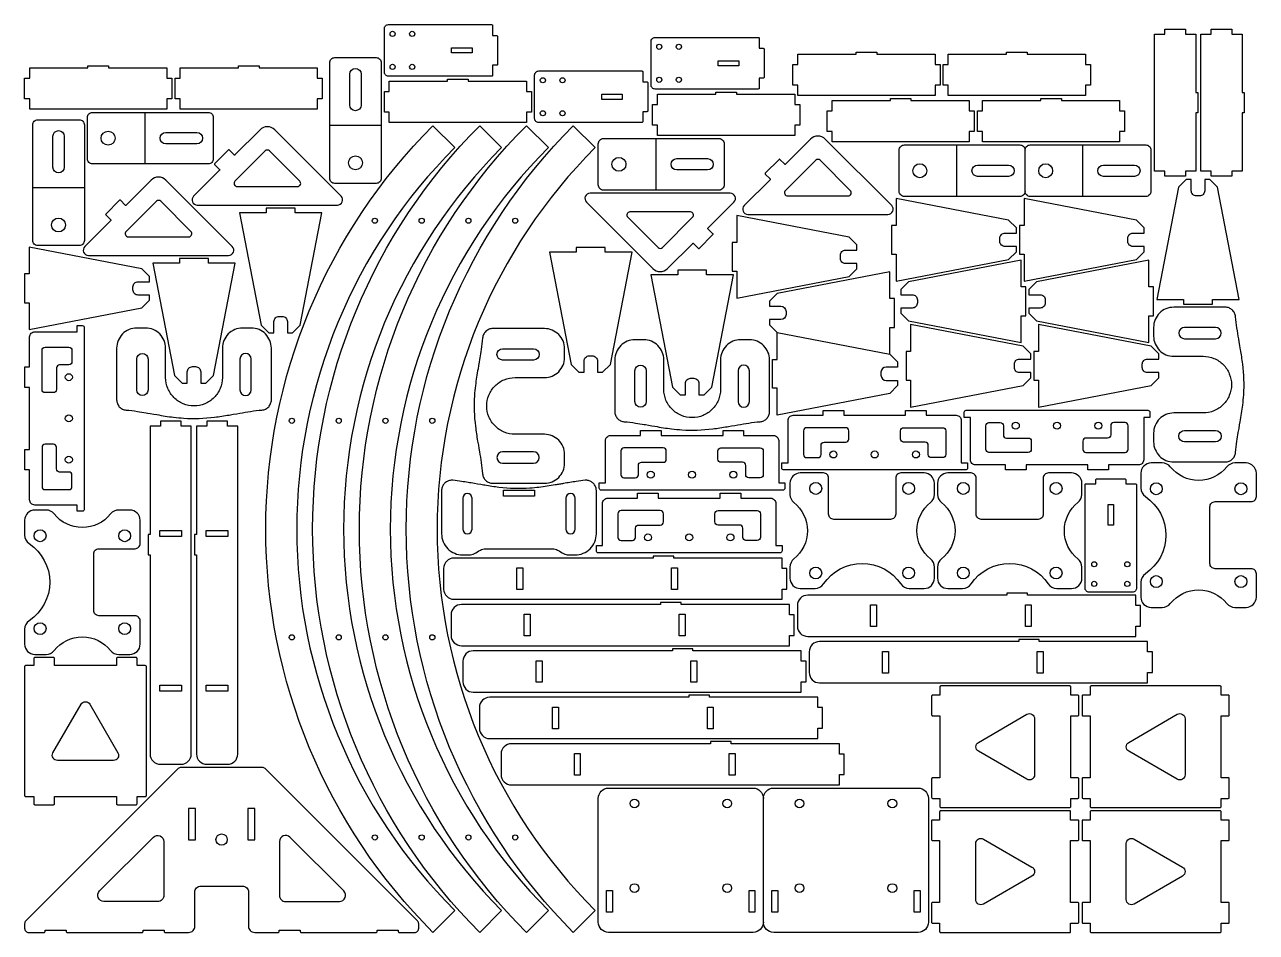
# Model space of a CAD drawing. Extents: x 1062 to 2256, y 2005 to 2885.
import ezdxf

# ---------------------------------------------------------------- set-up
doc = ezdxf.new("R2010")
doc.units = 0

# ---------------------------------------------------------------- blocks, each defined once
blk = doc.blocks.new('Part755469774', base_point=(-59, -71.4))
at = {"layer": '1'}
for points in [[(59, 62.5, 0.414214), (58, 63.5), (50, 63.5), (50, 70.4, 0.414214), (49, 71.4), (31, 71.4, 0.414214), (30, 70.4), (30, 63.5), (-30, 63.5), (-30, 70.4, 0.414214), (-31, 71.4), (-49, 71.4, 0.414214), (-50, 70.4), (-50, 63.5), (-58, 63.5, 0.414214), (-59, 62.5), (-59, -62.5, 0.414214), (-58, -63.5), (-50, -63.5), (-50, -70.4, 0.414214), (-49, -71.4), (-31, -71.4, 0.414214), (-30, -70.4), (-30, -63.5), (30, -63.5), (30, -70.4, 0.414214), (31, -71.4), (49, -71.4, 0.414214), (50, -70.4), (50, -63.5), (58, -63.5, 0.414214), (59, -62.5)], [(31.5, -21, -0.57735), (27.1, -28.5), (-27.1, -28.5, -0.57735), (-31.5, -21), (-4.3, 26, -0.57735), (4.3, 26)]]:
    blk.add_lwpolyline(points, format="xyb", close=True, dxfattribs=at)
blk = doc.blocks.new('Part1103288632', base_point=(0, 0))
at = {"layer": '1'}
blk.add_lwpolyline([(140, 102, 0.414214), (130, 112), (107.5, 112, 0.414214), (102.5, 107), (102.5, 72, -0.414214), (97.5, 67), (42.5, 67, -0.414214), (37.5, 72), (37.5, 107, 0.414214), (32.5, 112), (10, 112, 0.414214), (0, 102), (0, 91.2, 0.228462), (3.8, 83.4, -0.482087), (3.8, 28.6, 0.228462), (0, 20.8), (0, 10, 0.414214), (10, 0), (24.3, 0, 0.250143), (32.6, 4.4, -0.533679), (107.4, 4.4, 0.250143), (115.7, 0), (130, 0, 0.414214), (140, 10), (140, 20.8, 0.228462), (136.2, 28.6, -0.482087), (136.2, 83.4, 0.228462), (140, 91.2)], format="xyb", close=True, dxfattribs=at)
for centre in [(25, 97), (115, 97), (25, 15), (115, 15)]:
    blk.add_circle(centre, 5.75, dxfattribs=at)
blk = doc.blocks.new('Part1197463259', base_point=(-31.26, -90))
at = {"layer": '1'}
for points in [[(26.5, 88), (26.5, -88, -0.4142136), (24.5, -90), (19.5, -90), (19.5, -84), (-21.5, -84, -0.4142136), (-26.5, -79), (-26.5, -50), (-31.26, -50), (-31.26, -30), (-26.5, -30), (-26.5, 30), (-31.26, 30), (-31.26, 50), (-26.5, 50), (-26.5, 79, -0.4142136), (-21.5, 84), (19.5, 84), (19.5, 90), (24.5, 90, -0.4142136)], [(14.5, 66), (14.5, 55, -0.4142136), (11.5, 52), (2.5, 52, 0.4142136), (-0.5, 49), (-0.5, 28, -0.4142136), (-3.5, 25), (-11.5, 25, -0.4142136), (-14.5, 28), (-14.5, 66, -0.4142136), (-11.5, 69), (11.5, 69, -0.4142136)], [(14.5, -55, 0.4142136), (11.5, -52), (2.5, -52, -0.4142136), (-0.5, -49), (-0.5, -28, 0.4142136), (-3.5, -25), (-11.5, -25, 0.4142136), (-14.5, -28), (-14.5, -66, 0.4142136), (-11.5, -69), (11.5, -69, 0.4142136), (14.5, -66)]]:
    blk.add_lwpolyline(points, format="xyb", close=True, dxfattribs=at)
for centre in [(11.5, 40), (11.5, 0), (11.5, -40)]:
    blk.add_circle(centre, 3.4, dxfattribs=at)
blk = doc.blocks.new('Part1885758071', base_point=(-25, -60))
at = {"layer": '1'}
for points in [[(25, 57), (25, -55, -0.414214), (20, -60), (-20, -60, -0.414214), (-25, -55), (-25, 57, -0.414214), (-20, 62), (20, 62, -0.414214)], [(5.5, 46), (5.5, 16, -1), (-5.5, 16), (-5.5, 46, -1)]]:
    blk.add_lwpolyline(points, format="xyb", close=True, dxfattribs=at)
blk.add_circle((0, -40), 6.75, dxfattribs=at)
at = {"layer": '2'}
blk.add_line((25, -4), (-25, -4), dxfattribs=at)
blk = doc.blocks.new('Part552678343', base_point=(-25, -60))
at = {"layer": '1'}
for points in [[(25, 57), (25, -55, -0.414214), (20, -60), (-20, -60, -0.414214), (-25, -55), (-25, 57, -0.414214), (-20, 62), (20, 62, -0.414214)], [(5.5, 46), (5.5, 16, -1), (-5.5, 16), (-5.5, 46, -1)]]:
    blk.add_lwpolyline(points, format="xyb", close=True, dxfattribs=at)
blk.add_circle((0, -40), 6.75, dxfattribs=at)
at = {"layer": '2'}
blk.add_line((25, -4), (-25, -4), dxfattribs=at)
blk = doc.blocks.new('Part1302567447', base_point=(-72.9, -49.2))
at = {"layer": '1'}
for points in [[(71.5, 18.1, 0.668179), (67.9, 26.7), (-67.9, 26.7, 0.668179), (-71.5, 18.1), (-7.1, -46.3, 0.414214), (7.1, -46.3), (31.5, -21.9, -0.414214), (32.2, -21.9), (37, -26.7, 0.414214), (37.7, -26.7), (51.1, -13.2, 0.414214), (51.1, -12.5), (46.3, -7.7, -0.414214), (46.3, -7)], [(31.4, 3.5, 0.668179), (29.3, 8.7), (-29.3, 8.7, 0.668179), (-31.4, 3.5), (-2.1, -25.8, 0.414214), (2.1, -25.8)]]:
    blk.add_lwpolyline(points, format="xyb", close=True, dxfattribs=at)
blk = doc.blocks.new('Part140016489', base_point=(-75, -80))
at = {"layer": '1'}
for points in [[(-44.5, -20, 1), (-55.5, -20), (-55.5, -50, 1), (-44.5, -50)], [(55.5, -20), (55.5, -50, -1), (44.5, -50), (44.5, -20, -1)]]:
    blk.add_lwpolyline(points, format="xyb", close=True, dxfattribs=at)
blk.add_open_spline([(75, -10.5), (75, -27.2), (75, -43.8), (75, -60.5), (75, -60.5), (75, -63.1), (74.5, -65.6), (73.5, -68), (73.5, -68), (72.5, -70.3), (71.1, -72.5), (69.3, -74.3), (69.3, -74.3), (67.5, -76.1), (65.3, -77.5), (63, -78.5), (63, -78.5), (60.6, -79.5), (58.1, -80), (55.5, -80), (55.5, -80), (52.7, -80), (49.8, -80), (47, -80), (47, -80), (44.4, -80), (41.9, -79.5), (39.5, -78.5), (39.5, -78.5), (37.2, -77.5), (35, -76.1), (33.2, -74.3), (33.2, -74.3), (31.4, -72.5), (30, -70.3), (29, -68), (29, -68), (28, -65.6), (27.5, -63.1), (27.5, -60.5), (27.5, -60.5), (27.5, -51), (27.5, -41.5), (27.5, -32), (27.5, -32), (27.5, -28.4), (26.8, -24.8), (25.4, -21.5), (25.4, -21.5), (24, -18.1), (22, -15.1), (19.4, -12.6), (19.4, -12.6), (16.9, -10), (13.9, -8), (10.5, -6.6), (10.5, -6.6), (7.2, -5.2), (3.6, -4.5), (0, -4.5), (0, -4.5), (-3.6, -4.5), (-7.2, -5.2), (-10.5, -6.6), (-10.5, -6.6), (-13.9, -8), (-16.9, -10), (-19.4, -12.6), (-19.4, -12.6), (-22, -15.1), (-24, -18.1), (-25.4, -21.5), (-25.4, -21.5), (-26.8, -24.8), (-27.5, -28.4), (-27.5, -32), (-27.5, -32), (-27.5, -41.5), (-27.5, -51), (-27.5, -60.5), (-27.5, -60.5), (-27.5, -63.1), (-28, -65.6), (-29, -68), (-29, -68), (-30, -70.3), (-31.4, -72.5), (-33.2, -74.3), (-33.2, -74.3), (-35, -76.1), (-37.2, -77.5), (-39.5, -78.5), (-39.5, -78.5), (-41.9, -79.5), (-44.4, -80), (-47, -80), (-47, -80), (-49.8, -80), (-52.7, -80), (-55.5, -80), (-55.5, -80), (-58.1, -80), (-60.6, -79.5), (-63, -78.5), (-63, -78.5), (-65.3, -77.5), (-67.5, -76.1), (-69.3, -74.3), (-69.3, -74.3), (-71.1, -72.5), (-72.5, -70.3), (-73.5, -68), (-73.5, -68), (-74.5, -65.6), (-75, -63.1), (-75, -60.5), (-75, -60.5), (-75, -43.8), (-75, -27.2), (-75, -10.5), (-75, -10.5), (-75, -9.2), (-74.8, -8), (-74.3, -6.8), (-74.3, -6.8), (-73.9, -5.7), (-73.2, -4.6), (-72.4, -3.7), (-72.4, -3.7), (-71.5, -2.8), (-70.5, -2), (-69.4, -1.5), (-69.4, -1.5), (-68.3, -1), (-67.1, -0.6), (-65.8, -0.5), (-65.8, -0.5), (-62.1, -0.2), (-58.5, 0.2), (-54.9, 0.8), (-54.9, 0.8), (-51.4, 1.3), (-47.8, 1.9), (-44.4, 2.5), (-44.4, 2.5), (-40.9, 3.1), (-34.4, 4.2), (-34, 4.3), (-34, 4.3), (-29.3, 5.1), (-24.6, 5.8), (-19.9, 6.4), (-19.9, 6.4), (-9.9, 7.6), (0, 8), (9.9, 7.4), (9.9, 7.4), (13.2, 7.1), (16.5, 6.8), (19.9, 6.4), (19.9, 6.4), (25.2, 5.8), (30.6, 4.9), (36.1, 3.9), (36.1, 3.9), (39.5, 3.3), (46.1, 2.2), (46.5, 2.1), (46.5, 2.1), (49.3, 1.6), (52.1, 1.2), (54.9, 0.8), (54.9, 0.8), (58.5, 0.2), (62.1, -0.2), (65.8, -0.5), (65.8, -0.5), (67.1, -0.6), (68.3, -1), (69.4, -1.5), (69.4, -1.5), (70.5, -2), (71.5, -2.8), (72.4, -3.7), (72.4, -3.7), (73.2, -4.6), (73.9, -5.7), (74.3, -6.8), (74.3, -6.8), (74.8, -8), (75, -9.2), (75, -10.5)], degree=3, knots=[0, 0, 0, 0, 0.020833, 0.020833, 0.020833, 0.020833, 0.041667, 0.041667, 0.041667, 0.041667, 0.0625, 0.0625, 0.0625, 0.0625, 0.083333, 0.083333, 0.083333, 0.083333, 0.104167, 0.104167, 0.104167, 0.104167, 0.125, 0.125, 0.125, 0.125, 0.145833, 0.145833, 0.145833, 0.145833, 0.166667, 0.166667, 0.166667, 0.166667, 0.1875, 0.1875, 0.1875, 0.1875, 0.208333, 0.208333, 0.208333, 0.208333, 0.229167, 0.229167, 0.229167, 0.229167, 0.25, 0.25, 0.25, 0.25, 0.270833, 0.270833, 0.270833, 0.270833, 0.291667, 0.291667, 0.291667, 0.291667, 0.3125, 0.3125, 0.3125, 0.3125, 0.333333, 0.333333, 0.333333, 0.333333, 0.354167, 0.354167, 0.354167, 0.354167, 0.375, 0.375, 0.375, 0.375, 0.395833, 0.395833, 0.395833, 0.395833, 0.416667, 0.416667, 0.416667, 0.416667, 0.4375, 0.4375, 0.4375, 0.4375, 0.458333, 0.458333, 0.458333, 0.458333, 0.479167, 0.479167, 0.479167, 0.479167, 0.5, 0.5, 0.5, 0.5, 0.520833, 0.520833, 0.520833, 0.520833, 0.541667, 0.541667, 0.541667, 0.541667, 0.5625, 0.5625, 0.5625, 0.5625, 0.583333, 0.583333, 0.583333, 0.583333, 0.604167, 0.604167, 0.604167, 0.604167, 0.625, 0.625, 0.625, 0.625, 0.645833, 0.645833, 0.645833, 0.645833, 0.666667, 0.666667, 0.666667, 0.666667, 0.6875, 0.6875, 0.6875, 0.6875, 0.708333, 0.708333, 0.708333, 0.708333, 0.729167, 0.729167, 0.729167, 0.729167, 0.75, 0.75, 0.75, 0.75, 0.770833, 0.770833, 0.770833, 0.770833, 0.791667, 0.791667, 0.791667, 0.791667, 0.8125, 0.8125, 0.8125, 0.8125, 0.833333, 0.833333, 0.833333, 0.833333, 0.854167, 0.854167, 0.854167, 0.854167, 0.875, 0.875, 0.875, 0.875, 0.895833, 0.895833, 0.895833, 0.895833, 0.916667, 0.916667, 0.916667, 0.916667, 0.9375, 0.9375, 0.9375, 0.9375, 0.958333, 0.958333, 0.958333, 0.958333, 0.979167, 0.979167, 0.979167, 0.979167, 1, 1, 1, 1], dxfattribs=at)
blk = doc.blocks.new('Part1957499153', base_point=(-72.9, -49.2))
at = {"layer": '1'}
for points in [[(71.5, 18.1, 0.668179), (67.9, 26.7), (-67.9, 26.7, 0.668179), (-71.5, 18.1), (-7.1, -46.3, 0.414214), (7.1, -46.3), (31.5, -21.9, -0.414214), (32.2, -21.9), (37, -26.7, 0.414214), (37.7, -26.7), (51.1, -13.2, 0.414214), (51.1, -12.5), (46.3, -7.7, -0.414214), (46.3, -7)], [(31.4, 3.5, 0.668179), (29.3, 8.7), (-29.3, 8.7, 0.668179), (-31.4, 3.5), (-2.1, -25.8, 0.414214), (2.1, -25.8)]]:
    blk.add_lwpolyline(points, format="xyb", close=True, dxfattribs=at)
blk = doc.blocks.new('Part407099889')
at = {"layer": '1'}
blk.add_lwpolyline([(332.7, 30), (328, 30), (328, 40), (223, 40), (223, 42), (203, 42), (203, 40), (10, 40, 0.4142136), (0, 30), (0, 10, 0.4142136), (10, 0), (328, 0), (328, 10), (332.7, 10)], format="xyb", close=True, dxfattribs=at)
for points in [[(76.76, 30.5), (76.76, 9.5), (71, 9.5), (71, 30.5)], [(226.76, 30.5), (226.76, 9.5), (221, 9.5), (221, 30.5)]]:
    blk.add_lwpolyline(points, close=True, dxfattribs=at)
blk = doc.blocks.new('Part1430522297')
at = {"layer": '1'}
blk.add_lwpolyline([(332.7, 30), (328, 30), (328, 40), (223, 40), (223, 42), (203, 42), (203, 40), (10, 40, 0.4142136), (0, 30), (0, 10, 0.4142136), (10, 0), (328, 0), (328, 10), (332.7, 10)], format="xyb", close=True, dxfattribs=at)
for points in [[(76.76, 30.5), (76.76, 9.5), (71, 9.5), (71, 30.5)], [(226.76, 30.5), (226.76, 9.5), (221, 9.5), (221, 30.5)]]:
    blk.add_lwpolyline(points, close=True, dxfattribs=at)
blk = doc.blocks.new('Part1424611961', base_point=(-191, 0))
at = {"layer": '1'}
for points in [[(191, 8.3, 0.198912), (189.8, 11.2), (42.2, 158.8, 0.198912), (39.3, 160), (-39.3, 160, 0.198912), (-42.2, 158.8), (-189.8, 11.2, 0.198912), (-191, 8.3), (-191, 4, 0.414214), (-187, 0), (-172.2, 0, 0.414214), (-171.2, 1), (-171.2, 2.2), (-150.8, 2.2), (-150.8, 1, 0.414214), (-149.8, 0), (-77.2, 0, 0.414214), (-76.2, 1), (-76.2, 2.2), (-55.8, 2.2), (-55.8, 1, 0.414214), (-54.8, 0), (-32, 0, 0.414214), (-26, 6), (-26, 39, -0.414214), (-20, 45), (20, 45, -0.414214), (26, 39), (26, 6, 0.414214), (32, 0), (54.8, 0, 0.414214), (55.8, 1), (55.8, 2.2), (76.2, 2.2), (76.2, 1, 0.414214), (77.2, 0), (149.8, 0, 0.414214), (150.8, 1), (150.8, 2.2), (171.2, 2.2), (171.2, 1, 0.414214), (172.2, 0), (187, 0, 0.414214), (191, 4)], [(-56, 88.1), (-56, 36, -0.414214), (-62, 30), (-114.1, 30, -0.668179), (-118.3, 40.2), (-66.2, 92.3, -0.668179)], [(118.3, 40.2), (66.2, 92.3, 0.668179), (56, 88.1), (56, 36, 0.414214), (62, 30), (114.1, 30, 0.668179)]]:
    blk.add_lwpolyline(points, format="xyb", close=True, dxfattribs=at)
for points in [[(-25.5, 120.2), (-32.3, 120.2), (-32.3, 89.8), (-25.5, 89.8)], [(32.3, 120.2), (25.5, 120.2), (25.5, 89.8), (32.3, 89.8)]]:
    blk.add_lwpolyline(points, close=True, dxfattribs=at)
blk.add_circle((0, 90), 5.5, dxfattribs=at)
blk = doc.blocks.new('Part1627925601', base_point=(-553.1, -391.1))
at = {"layer": '1'}
blk.add_lwpolyline([(-369.9, 369.9, 0.414214), (-369.9, -369.9), (-391.1, -391.1, -0.414214), (-391.1, 391.1)], format="xyb", close=True, dxfattribs=at)
for centre in [(-447.4, 299), (-527.8, 105), (-527.8, -105), (-447.4, -299)]:
    blk.add_circle(centre, 2.5, dxfattribs=at)
blk = doc.blocks.new('Part1571086565', base_point=(-25, -60))
at = {"layer": '1'}
for points in [[(25, 57), (25, -55, -0.414214), (20, -60), (-20, -60, -0.414214), (-25, -55), (-25, 57, -0.414214), (-20, 62), (20, 62, -0.414214)], [(5.5, 46), (5.5, 16, -1), (-5.5, 16), (-5.5, 46, -1)]]:
    blk.add_lwpolyline(points, format="xyb", close=True, dxfattribs=at)
blk.add_circle((0, -40), 6.75, dxfattribs=at)
at = {"layer": '2'}
blk.add_line((25, -4), (-25, -4), dxfattribs=at)
blk = doc.blocks.new('Part320841708', base_point=(-553.1, -391.1))
at = {"layer": '1'}
blk.add_lwpolyline([(-369.9, 369.9, 0.414214), (-369.9, -369.9), (-391.1, -391.1, -0.414214), (-391.1, 391.1)], format="xyb", close=True, dxfattribs=at)
for centre in [(-447.4, 299), (-527.8, 105), (-527.8, -105), (-447.4, -299)]:
    blk.add_circle(centre, 2.5, dxfattribs=at)
blk = doc.blocks.new('Part1024990675', base_point=(-25, -52.5))
at = {"layer": '1'}
blk.add_lwpolyline([(25, 51.5), (25, -48.5, -0.414214), (21, -52.5), (-21, -52.5, -0.414214), (-25, -48.5), (-25, 51.5, -0.414214), (-24, 52.5), (-14.5, 52.5), (-14.5, 56.3, -0.414214), (-13.5, 57.3), (13.5, 57.3, -0.414214), (14.5, 56.3), (14.5, 52.5), (24, 52.5, -0.414214)], format="xyb", close=True, dxfattribs=at)
blk.add_lwpolyline([(2.5, 32.5), (2.5, 12.5), (-2.5, 12.5), (-2.5, 32.5)], close=True, dxfattribs=at)
for centre in [(-16, -25.5), (16, -25.5), (-16, -44.5), (16, -44.5)]:
    blk.add_circle(centre, 2.5, dxfattribs=at)
blk = doc.blocks.new('Part1503427488', base_point=(-553.1, -391.1))
at = {"layer": '1'}
blk.add_lwpolyline([(-369.9, 369.9, 0.414214), (-369.9, -369.9), (-391.1, -391.1, -0.414214), (-391.1, 391.1)], format="xyb", close=True, dxfattribs=at)
for centre in [(-447.4, 299), (-527.8, 105), (-527.8, -105), (-447.4, -299)]:
    blk.add_circle(centre, 2.5, dxfattribs=at)
blk = doc.blocks.new('Part1720230475', base_point=(-75, -80))
at = {"layer": '1'}
for points in [[(-44.5, -20, 1), (-55.5, -20), (-55.5, -50, 1), (-44.5, -50)], [(55.5, -20), (55.5, -50, -1), (44.5, -50), (44.5, -20, -1)]]:
    blk.add_lwpolyline(points, format="xyb", close=True, dxfattribs=at)
blk.add_open_spline([(75, -10.5), (75, -27.2), (75, -43.8), (75, -60.5), (75, -60.5), (75, -63.1), (74.5, -65.6), (73.5, -68), (73.5, -68), (72.5, -70.3), (71.1, -72.5), (69.3, -74.3), (69.3, -74.3), (67.5, -76.1), (65.3, -77.5), (63, -78.5), (63, -78.5), (60.6, -79.5), (58.1, -80), (55.5, -80), (55.5, -80), (52.7, -80), (49.8, -80), (47, -80), (47, -80), (44.4, -80), (41.9, -79.5), (39.5, -78.5), (39.5, -78.5), (37.2, -77.5), (35, -76.1), (33.2, -74.3), (33.2, -74.3), (31.4, -72.5), (30, -70.3), (29, -68), (29, -68), (28, -65.6), (27.5, -63.1), (27.5, -60.5), (27.5, -60.5), (27.5, -51), (27.5, -41.5), (27.5, -32), (27.5, -32), (27.5, -28.4), (26.8, -24.8), (25.4, -21.5), (25.4, -21.5), (24, -18.1), (22, -15.1), (19.4, -12.6), (19.4, -12.6), (16.9, -10), (13.9, -8), (10.5, -6.6), (10.5, -6.6), (7.2, -5.2), (3.6, -4.5), (0, -4.5), (0, -4.5), (-3.6, -4.5), (-7.2, -5.2), (-10.5, -6.6), (-10.5, -6.6), (-13.9, -8), (-16.9, -10), (-19.4, -12.6), (-19.4, -12.6), (-22, -15.1), (-24, -18.1), (-25.4, -21.5), (-25.4, -21.5), (-26.8, -24.8), (-27.5, -28.4), (-27.5, -32), (-27.5, -32), (-27.5, -41.5), (-27.5, -51), (-27.5, -60.5), (-27.5, -60.5), (-27.5, -63.1), (-28, -65.6), (-29, -68), (-29, -68), (-30, -70.3), (-31.4, -72.5), (-33.2, -74.3), (-33.2, -74.3), (-35, -76.1), (-37.2, -77.5), (-39.5, -78.5), (-39.5, -78.5), (-41.9, -79.5), (-44.4, -80), (-47, -80), (-47, -80), (-49.8, -80), (-52.7, -80), (-55.5, -80), (-55.5, -80), (-58.1, -80), (-60.6, -79.5), (-63, -78.5), (-63, -78.5), (-65.3, -77.5), (-67.5, -76.1), (-69.3, -74.3), (-69.3, -74.3), (-71.1, -72.5), (-72.5, -70.3), (-73.5, -68), (-73.5, -68), (-74.5, -65.6), (-75, -63.1), (-75, -60.5), (-75, -60.5), (-75, -43.8), (-75, -27.2), (-75, -10.5), (-75, -10.5), (-75, -9.2), (-74.8, -8), (-74.3, -6.8), (-74.3, -6.8), (-73.9, -5.7), (-73.2, -4.6), (-72.4, -3.7), (-72.4, -3.7), (-71.5, -2.8), (-70.5, -2), (-69.4, -1.5), (-69.4, -1.5), (-68.3, -1), (-67.1, -0.6), (-65.8, -0.5), (-65.8, -0.5), (-62.1, -0.2), (-58.5, 0.2), (-54.9, 0.8), (-54.9, 0.8), (-51.4, 1.3), (-47.8, 1.9), (-44.4, 2.5), (-44.4, 2.5), (-40.9, 3.1), (-34.4, 4.2), (-34, 4.3), (-34, 4.3), (-29.3, 5.1), (-24.6, 5.8), (-19.9, 6.4), (-19.9, 6.4), (-9.9, 7.6), (0, 8), (9.9, 7.4), (9.9, 7.4), (13.2, 7.1), (16.5, 6.8), (19.9, 6.4), (19.9, 6.4), (25.2, 5.8), (30.6, 4.9), (36.1, 3.9), (36.1, 3.9), (39.5, 3.3), (46.1, 2.2), (46.5, 2.1), (46.5, 2.1), (49.3, 1.6), (52.1, 1.2), (54.9, 0.8), (54.9, 0.8), (58.5, 0.2), (62.1, -0.2), (65.8, -0.5), (65.8, -0.5), (67.1, -0.6), (68.3, -1), (69.4, -1.5), (69.4, -1.5), (70.5, -2), (71.5, -2.8), (72.4, -3.7), (72.4, -3.7), (73.2, -4.6), (73.9, -5.7), (74.3, -6.8), (74.3, -6.8), (74.8, -8), (75, -9.2), (75, -10.5)], degree=3, knots=[0, 0, 0, 0, 0.020833, 0.020833, 0.020833, 0.020833, 0.041667, 0.041667, 0.041667, 0.041667, 0.0625, 0.0625, 0.0625, 0.0625, 0.083333, 0.083333, 0.083333, 0.083333, 0.104167, 0.104167, 0.104167, 0.104167, 0.125, 0.125, 0.125, 0.125, 0.145833, 0.145833, 0.145833, 0.145833, 0.166667, 0.166667, 0.166667, 0.166667, 0.1875, 0.1875, 0.1875, 0.1875, 0.208333, 0.208333, 0.208333, 0.208333, 0.229167, 0.229167, 0.229167, 0.229167, 0.25, 0.25, 0.25, 0.25, 0.270833, 0.270833, 0.270833, 0.270833, 0.291667, 0.291667, 0.291667, 0.291667, 0.3125, 0.3125, 0.3125, 0.3125, 0.333333, 0.333333, 0.333333, 0.333333, 0.354167, 0.354167, 0.354167, 0.354167, 0.375, 0.375, 0.375, 0.375, 0.395833, 0.395833, 0.395833, 0.395833, 0.416667, 0.416667, 0.416667, 0.416667, 0.4375, 0.4375, 0.4375, 0.4375, 0.458333, 0.458333, 0.458333, 0.458333, 0.479167, 0.479167, 0.479167, 0.479167, 0.5, 0.5, 0.5, 0.5, 0.520833, 0.520833, 0.520833, 0.520833, 0.541667, 0.541667, 0.541667, 0.541667, 0.5625, 0.5625, 0.5625, 0.5625, 0.583333, 0.583333, 0.583333, 0.583333, 0.604167, 0.604167, 0.604167, 0.604167, 0.625, 0.625, 0.625, 0.625, 0.645833, 0.645833, 0.645833, 0.645833, 0.666667, 0.666667, 0.666667, 0.666667, 0.6875, 0.6875, 0.6875, 0.6875, 0.708333, 0.708333, 0.708333, 0.708333, 0.729167, 0.729167, 0.729167, 0.729167, 0.75, 0.75, 0.75, 0.75, 0.770833, 0.770833, 0.770833, 0.770833, 0.791667, 0.791667, 0.791667, 0.791667, 0.8125, 0.8125, 0.8125, 0.8125, 0.833333, 0.833333, 0.833333, 0.833333, 0.854167, 0.854167, 0.854167, 0.854167, 0.875, 0.875, 0.875, 0.875, 0.895833, 0.895833, 0.895833, 0.895833, 0.916667, 0.916667, 0.916667, 0.916667, 0.9375, 0.9375, 0.9375, 0.9375, 0.958333, 0.958333, 0.958333, 0.958333, 0.979167, 0.979167, 0.979167, 0.979167, 1, 1, 1, 1], dxfattribs=at)
blk = doc.blocks.new('Part1490661415', base_point=(-553.1, -391.1))
at = {"layer": '1'}
blk.add_lwpolyline([(-369.9, 369.9, 0.414214), (-369.9, -369.9), (-391.1, -391.1, -0.414214), (-391.1, 391.1)], format="xyb", close=True, dxfattribs=at)
for centre in [(-447.4, 299), (-527.8, 105), (-527.8, -105), (-447.4, -299)]:
    blk.add_circle(centre, 2.5, dxfattribs=at)
blk = doc.blocks.new('Part1532672430', base_point=(-75, 2.6))
at = {"layer": '1'}
for points in [[(-45.5, 50, 1), (-54.5, 50), (-54.5, 20, 1), (-45.5, 20)], [(54.5, 50, 1), (45.5, 50), (45.5, 20, 1), (54.5, 20)]]:
    blk.add_lwpolyline(points, format="xyb", close=True, dxfattribs=at)
blk.add_lwpolyline([(15, 18), (15, 12), (-15, 12), (-15, 18)], close=True, dxfattribs=at)
blk.add_open_spline([(75, 54.5), (75, 40.5), (75, 26.6), (75, 12.6), (75, 12.6), (75, 11.5), (74.8, 10.4), (74.5, 9.3), (74.5, 9.3), (74.1, 8.3), (73.5, 7.3), (72.9, 6.4), (72.9, 6.4), (72.2, 5.5), (71.3, 4.8), (70.4, 4.2), (70.4, 4.2), (69.5, 3.6), (68.4, 3.1), (67.4, 2.9), (67.4, 2.9), (66.3, 2.6), (65.2, 2.5), (64.1, 2.6), (64.1, 2.6), (61.2, 2.9), (58.4, 3.3), (55.6, 3.7), (55.6, 3.7), (51.4, 4.3), (47.3, 5), (43.2, 5.7), (43.2, 5.7), (39.8, 6.3), (33.5, 7.4), (33.2, 7.4), (33.2, 7.4), (28.5, 8.2), (23.9, 8.9), (19.4, 9.5), (19.4, 9.5), (9.3, 10.7), (-0.6, 11), (-10.6, 10.3), (-10.6, 10.3), (-13.5, 10.1), (-16.5, 9.8), (-19.4, 9.5), (-19.4, 9.5), (-24.6, 8.9), (-29.8, 8), (-35.2, 7.1), (-35.2, 7.1), (-36.5, 6.9), (-37.8, 6.6), (-39.2, 6.4), (-39.2, 6.4), (-40.5, 6.2), (-41.9, 5.9), (-43.2, 5.7), (-43.2, 5.7), (-47.3, 5), (-51.4, 4.3), (-55.6, 3.7), (-55.6, 3.7), (-58.4, 3.3), (-61.2, 2.9), (-64.1, 2.6), (-64.1, 2.6), (-65.2, 2.5), (-66.3, 2.6), (-67.4, 2.9), (-67.4, 2.9), (-68.4, 3.1), (-69.5, 3.6), (-70.4, 4.2), (-70.4, 4.2), (-71.3, 4.8), (-72.2, 5.5), (-72.9, 6.4), (-72.9, 6.4), (-73.5, 7.3), (-74.1, 8.3), (-74.5, 9.3), (-74.5, 9.3), (-74.8, 10.4), (-75, 11.5), (-75, 12.6), (-75, 12.6), (-75, 26.6), (-75, 40.5), (-75, 54.5), (-75, 54.5), (-75, 57.2), (-74.5, 59.9), (-73.4, 62.3), (-73.4, 62.3), (-72.4, 64.8), (-70.9, 67.1), (-69, 69), (-69, 69), (-67.1, 70.9), (-64.8, 72.4), (-62.3, 73.4), (-62.3, 73.4), (-59.9, 74.5), (-57.2, 75), (-54.5, 75), (-54.5, 75), (-52.4, 75), (-50.3, 75), (-48.2, 75), (-48.2, 75), (-47.3, 75), (-46.4, 74.9), (-45.6, 74.7), (-45.6, 74.7), (-44.7, 74.4), (-43.9, 74.1), (-43.2, 73.7), (-43.2, 73.7), (-41.3, 72.6), (-39.3, 71.4), (-37.4, 70.3), (-37.4, 70.3), (-36.7, 69.9), (-35.9, 69.6), (-35, 69.3), (-35, 69.3), (-34.2, 69.1), (-33.3, 69), (-32.4, 69), (-32.4, 69), (-10.8, 69), (10.8, 69), (32.4, 69), (32.4, 69), (33.3, 69), (34.2, 69.1), (35, 69.3), (35, 69.3), (35.9, 69.6), (36.7, 69.9), (37.4, 70.3), (37.4, 70.3), (39.3, 71.4), (41.3, 72.6), (43.2, 73.7), (43.2, 73.7), (43.9, 74.1), (44.7, 74.4), (45.6, 74.7), (45.6, 74.7), (46.4, 74.9), (47.3, 75), (48.2, 75), (48.2, 75), (50.3, 75), (52.4, 75), (54.5, 75), (54.5, 75), (57.2, 75), (59.9, 74.5), (62.3, 73.4), (62.3, 73.4), (64.8, 72.4), (67.1, 70.9), (69, 69), (69, 69), (70.9, 67.1), (72.4, 64.8), (73.4, 62.3), (73.4, 62.3), (74.5, 59.9), (75, 57.2), (75, 54.5)], degree=3, knots=[0, 0, 0, 0, 0.022727, 0.022727, 0.022727, 0.022727, 0.045455, 0.045455, 0.045455, 0.045455, 0.068182, 0.068182, 0.068182, 0.068182, 0.090909, 0.090909, 0.090909, 0.090909, 0.113636, 0.113636, 0.113636, 0.113636, 0.136364, 0.136364, 0.136364, 0.136364, 0.159091, 0.159091, 0.159091, 0.159091, 0.181818, 0.181818, 0.181818, 0.181818, 0.204545, 0.204545, 0.204545, 0.204545, 0.227273, 0.227273, 0.227273, 0.227273, 0.25, 0.25, 0.25, 0.25, 0.272727, 0.272727, 0.272727, 0.272727, 0.295455, 0.295455, 0.295455, 0.295455, 0.318182, 0.318182, 0.318182, 0.318182, 0.340909, 0.340909, 0.340909, 0.340909, 0.363636, 0.363636, 0.363636, 0.363636, 0.386364, 0.386364, 0.386364, 0.386364, 0.409091, 0.409091, 0.409091, 0.409091, 0.431818, 0.431818, 0.431818, 0.431818, 0.454545, 0.454545, 0.454545, 0.454545, 0.477273, 0.477273, 0.477273, 0.477273, 0.5, 0.5, 0.5, 0.5, 0.522727, 0.522727, 0.522727, 0.522727, 0.545455, 0.545455, 0.545455, 0.545455, 0.568182, 0.568182, 0.568182, 0.568182, 0.590909, 0.590909, 0.590909, 0.590909, 0.613636, 0.613636, 0.613636, 0.613636, 0.636364, 0.636364, 0.636364, 0.636364, 0.659091, 0.659091, 0.659091, 0.659091, 0.681818, 0.681818, 0.681818, 0.681818, 0.704545, 0.704545, 0.704545, 0.704545, 0.727273, 0.727273, 0.727273, 0.727273, 0.75, 0.75, 0.75, 0.75, 0.772727, 0.772727, 0.772727, 0.772727, 0.795455, 0.795455, 0.795455, 0.795455, 0.818182, 0.818182, 0.818182, 0.818182, 0.840909, 0.840909, 0.840909, 0.840909, 0.863636, 0.863636, 0.863636, 0.863636, 0.886364, 0.886364, 0.886364, 0.886364, 0.909091, 0.909091, 0.909091, 0.909091, 0.931818, 0.931818, 0.931818, 0.931818, 0.954545, 0.954545, 0.954545, 0.954545, 0.977273, 0.977273, 0.977273, 0.977273, 1, 1, 1, 1], dxfattribs=at)
blk = doc.blocks.new('Part207740717')
at = {"layer": '1'}
blk.add_lwpolyline([(332.7, 30), (328, 30), (328, 40), (223, 40), (223, 42), (203, 42), (203, 40), (10, 40, 0.4142136), (0, 30), (0, 10, 0.4142136), (10, 0), (328, 0), (328, 10), (332.7, 10)], format="xyb", close=True, dxfattribs=at)
for points in [[(76.76, 30.5), (76.76, 9.5), (71, 9.5), (71, 30.5)], [(226.76, 30.5), (226.76, 9.5), (221, 9.5), (221, 30.5)]]:
    blk.add_lwpolyline(points, close=True, dxfattribs=at)
blk = doc.blocks.new('Part683163400')
at = {"layer": '1'}
blk.add_lwpolyline([(332.7, 30), (328, 30), (328, 40), (223, 40), (223, 42), (203, 42), (203, 40), (10, 40, 0.4142136), (0, 30), (0, 10, 0.4142136), (10, 0), (328, 0), (328, 10), (332.7, 10)], format="xyb", close=True, dxfattribs=at)
for points in [[(76.76, 30.5), (76.76, 9.5), (71, 9.5), (71, 30.5)], [(226.76, 30.5), (226.76, 9.5), (221, 9.5), (221, 30.5)]]:
    blk.add_lwpolyline(points, close=True, dxfattribs=at)
blk = doc.blocks.new('Part443077091')
at = {"layer": '1'}
blk.add_lwpolyline([(332.7, 30), (328, 30), (328, 40), (223, 40), (223, 42), (203, 42), (203, 40), (10, 40, 0.4142136), (0, 30), (0, 10, 0.4142136), (10, 0), (328, 0), (328, 10), (332.7, 10)], format="xyb", close=True, dxfattribs=at)
for points in [[(76.76, 30.5), (76.76, 9.5), (71, 9.5), (71, 30.5)], [(226.76, 30.5), (226.76, 9.5), (221, 9.5), (221, 30.5)]]:
    blk.add_lwpolyline(points, close=True, dxfattribs=at)
blk = doc.blocks.new('Part402678086')
at = {"layer": '1'}
blk.add_lwpolyline([(332.7, 30), (328, 30), (328, 40), (223, 40), (223, 42), (203, 42), (203, 40), (10, 40, 0.4142136), (0, 30), (0, 10, 0.4142136), (10, 0), (328, 0), (328, 10), (332.7, 10)], format="xyb", close=True, dxfattribs=at)
for points in [[(76.76, 30.5), (76.76, 9.5), (71, 9.5), (71, 30.5)], [(226.76, 30.5), (226.76, 9.5), (221, 9.5), (221, 30.5)]]:
    blk.add_lwpolyline(points, close=True, dxfattribs=at)
blk = doc.blocks.new('Part1630296740')
at = {"layer": '1'}
blk.add_lwpolyline([(332.7, 30), (328, 30), (328, 40), (223, 40), (223, 42), (203, 42), (203, 40), (10, 40, 0.4142136), (0, 30), (0, 10, 0.4142136), (10, 0), (328, 0), (328, 10), (332.7, 10)], format="xyb", close=True, dxfattribs=at)
for points in [[(76.76, 30.5), (76.76, 9.5), (71, 9.5), (71, 30.5)], [(226.76, 30.5), (226.76, 9.5), (221, 9.5), (221, 30.5)]]:
    blk.add_lwpolyline(points, close=True, dxfattribs=at)
blk = doc.blocks.new('Part1509957229', base_point=(-31.26, -90))
at = {"layer": '1'}
for points in [[(26.5, 88), (26.5, -88, -0.4142136), (24.5, -90), (19.5, -90), (19.5, -84), (-21.5, -84, -0.4142136), (-26.5, -79), (-26.5, -50), (-31.26, -50), (-31.26, -30), (-26.5, -30), (-26.5, 30), (-31.26, 30), (-31.26, 50), (-26.5, 50), (-26.5, 79, -0.4142136), (-21.5, 84), (19.5, 84), (19.5, 90), (24.5, 90, -0.4142136)], [(14.5, 66), (14.5, 55, -0.4142136), (11.5, 52), (2.5, 52, 0.4142136), (-0.5, 49), (-0.5, 28, -0.4142136), (-3.5, 25), (-11.5, 25, -0.4142136), (-14.5, 28), (-14.5, 66, -0.4142136), (-11.5, 69), (11.5, 69, -0.4142136)], [(14.5, -55, 0.4142136), (11.5, -52), (2.5, -52, -0.4142136), (-0.5, -49), (-0.5, -28, 0.4142136), (-3.5, -25), (-11.5, -25, 0.4142136), (-14.5, -28), (-14.5, -66, 0.4142136), (-11.5, -69), (11.5, -69, 0.4142136), (14.5, -66)]]:
    blk.add_lwpolyline(points, format="xyb", close=True, dxfattribs=at)
for centre in [(11.5, 40), (11.5, 0), (11.5, -40)]:
    blk.add_circle(centre, 3.4, dxfattribs=at)
blk = doc.blocks.new('Part891375654', base_point=(-31.26, -90))
at = {"layer": '1'}
for points in [[(26.5, 88), (26.5, -88, -0.4142136), (24.5, -90), (19.5, -90), (19.5, -84), (-21.5, -84, -0.4142136), (-26.5, -79), (-26.5, -50), (-31.26, -50), (-31.26, -30), (-26.5, -30), (-26.5, 30), (-31.26, 30), (-31.26, 50), (-26.5, 50), (-26.5, 79, -0.4142136), (-21.5, 84), (19.5, 84), (19.5, 90), (24.5, 90, -0.4142136)], [(14.5, 66), (14.5, 55, -0.4142136), (11.5, 52), (2.5, 52, 0.4142136), (-0.5, 49), (-0.5, 28, -0.4142136), (-3.5, 25), (-11.5, 25, -0.4142136), (-14.5, 28), (-14.5, 66, -0.4142136), (-11.5, 69), (11.5, 69, -0.4142136)], [(14.5, -55, 0.4142136), (11.5, -52), (2.5, -52, -0.4142136), (-0.5, -49), (-0.5, -28, 0.4142136), (-3.5, -25), (-11.5, -25, 0.4142136), (-14.5, -28), (-14.5, -66, 0.4142136), (-11.5, -69), (11.5, -69, 0.4142136), (14.5, -66)]]:
    blk.add_lwpolyline(points, format="xyb", close=True, dxfattribs=at)
for centre in [(11.5, 40), (11.5, 0), (11.5, -40)]:
    blk.add_circle(centre, 3.4, dxfattribs=at)
blk = doc.blocks.new('Part1790877054', base_point=(-75, -80))
at = {"layer": '1'}
for points in [[(-44.5, -20, 1), (-55.5, -20), (-55.5, -50, 1), (-44.5, -50)], [(55.5, -20), (55.5, -50, -1), (44.5, -50), (44.5, -20, -1)]]:
    blk.add_lwpolyline(points, format="xyb", close=True, dxfattribs=at)
blk.add_open_spline([(75, -10.5), (75, -27.2), (75, -43.8), (75, -60.5), (75, -60.5), (75, -63.1), (74.5, -65.6), (73.5, -68), (73.5, -68), (72.5, -70.3), (71.1, -72.5), (69.3, -74.3), (69.3, -74.3), (67.5, -76.1), (65.3, -77.5), (63, -78.5), (63, -78.5), (60.6, -79.5), (58.1, -80), (55.5, -80), (55.5, -80), (52.7, -80), (49.8, -80), (47, -80), (47, -80), (44.4, -80), (41.9, -79.5), (39.5, -78.5), (39.5, -78.5), (37.2, -77.5), (35, -76.1), (33.2, -74.3), (33.2, -74.3), (31.4, -72.5), (30, -70.3), (29, -68), (29, -68), (28, -65.6), (27.5, -63.1), (27.5, -60.5), (27.5, -60.5), (27.5, -51), (27.5, -41.5), (27.5, -32), (27.5, -32), (27.5, -28.4), (26.8, -24.8), (25.4, -21.5), (25.4, -21.5), (24, -18.1), (22, -15.1), (19.4, -12.6), (19.4, -12.6), (16.9, -10), (13.9, -8), (10.5, -6.6), (10.5, -6.6), (7.2, -5.2), (3.6, -4.5), (0, -4.5), (0, -4.5), (-3.6, -4.5), (-7.2, -5.2), (-10.5, -6.6), (-10.5, -6.6), (-13.9, -8), (-16.9, -10), (-19.4, -12.6), (-19.4, -12.6), (-22, -15.1), (-24, -18.1), (-25.4, -21.5), (-25.4, -21.5), (-26.8, -24.8), (-27.5, -28.4), (-27.5, -32), (-27.5, -32), (-27.5, -41.5), (-27.5, -51), (-27.5, -60.5), (-27.5, -60.5), (-27.5, -63.1), (-28, -65.6), (-29, -68), (-29, -68), (-30, -70.3), (-31.4, -72.5), (-33.2, -74.3), (-33.2, -74.3), (-35, -76.1), (-37.2, -77.5), (-39.5, -78.5), (-39.5, -78.5), (-41.9, -79.5), (-44.4, -80), (-47, -80), (-47, -80), (-49.8, -80), (-52.7, -80), (-55.5, -80), (-55.5, -80), (-58.1, -80), (-60.6, -79.5), (-63, -78.5), (-63, -78.5), (-65.3, -77.5), (-67.5, -76.1), (-69.3, -74.3), (-69.3, -74.3), (-71.1, -72.5), (-72.5, -70.3), (-73.5, -68), (-73.5, -68), (-74.5, -65.6), (-75, -63.1), (-75, -60.5), (-75, -60.5), (-75, -43.8), (-75, -27.2), (-75, -10.5), (-75, -10.5), (-75, -9.2), (-74.8, -8), (-74.3, -6.8), (-74.3, -6.8), (-73.9, -5.7), (-73.2, -4.6), (-72.4, -3.7), (-72.4, -3.7), (-71.5, -2.8), (-70.5, -2), (-69.4, -1.5), (-69.4, -1.5), (-68.3, -1), (-67.1, -0.6), (-65.8, -0.5), (-65.8, -0.5), (-62.1, -0.2), (-58.5, 0.2), (-54.9, 0.8), (-54.9, 0.8), (-51.4, 1.3), (-47.8, 1.9), (-44.4, 2.5), (-44.4, 2.5), (-40.9, 3.1), (-34.4, 4.2), (-34, 4.3), (-34, 4.3), (-29.3, 5.1), (-24.6, 5.8), (-19.9, 6.4), (-19.9, 6.4), (-9.9, 7.6), (0, 8), (9.9, 7.4), (9.9, 7.4), (13.2, 7.1), (16.5, 6.8), (19.9, 6.4), (19.9, 6.4), (25.2, 5.8), (30.6, 4.9), (36.1, 3.9), (36.1, 3.9), (39.5, 3.3), (46.1, 2.2), (46.5, 2.1), (46.5, 2.1), (49.3, 1.6), (52.1, 1.2), (54.9, 0.8), (54.9, 0.8), (58.5, 0.2), (62.1, -0.2), (65.8, -0.5), (65.8, -0.5), (67.1, -0.6), (68.3, -1), (69.4, -1.5), (69.4, -1.5), (70.5, -2), (71.5, -2.8), (72.4, -3.7), (72.4, -3.7), (73.2, -4.6), (73.9, -5.7), (74.3, -6.8), (74.3, -6.8), (74.8, -8), (75, -9.2), (75, -10.5)], degree=3, knots=[0, 0, 0, 0, 0.020833, 0.020833, 0.020833, 0.020833, 0.041667, 0.041667, 0.041667, 0.041667, 0.0625, 0.0625, 0.0625, 0.0625, 0.083333, 0.083333, 0.083333, 0.083333, 0.104167, 0.104167, 0.104167, 0.104167, 0.125, 0.125, 0.125, 0.125, 0.145833, 0.145833, 0.145833, 0.145833, 0.166667, 0.166667, 0.166667, 0.166667, 0.1875, 0.1875, 0.1875, 0.1875, 0.208333, 0.208333, 0.208333, 0.208333, 0.229167, 0.229167, 0.229167, 0.229167, 0.25, 0.25, 0.25, 0.25, 0.270833, 0.270833, 0.270833, 0.270833, 0.291667, 0.291667, 0.291667, 0.291667, 0.3125, 0.3125, 0.3125, 0.3125, 0.333333, 0.333333, 0.333333, 0.333333, 0.354167, 0.354167, 0.354167, 0.354167, 0.375, 0.375, 0.375, 0.375, 0.395833, 0.395833, 0.395833, 0.395833, 0.416667, 0.416667, 0.416667, 0.416667, 0.4375, 0.4375, 0.4375, 0.4375, 0.458333, 0.458333, 0.458333, 0.458333, 0.479167, 0.479167, 0.479167, 0.479167, 0.5, 0.5, 0.5, 0.5, 0.520833, 0.520833, 0.520833, 0.520833, 0.541667, 0.541667, 0.541667, 0.541667, 0.5625, 0.5625, 0.5625, 0.5625, 0.583333, 0.583333, 0.583333, 0.583333, 0.604167, 0.604167, 0.604167, 0.604167, 0.625, 0.625, 0.625, 0.625, 0.645833, 0.645833, 0.645833, 0.645833, 0.666667, 0.666667, 0.666667, 0.666667, 0.6875, 0.6875, 0.6875, 0.6875, 0.708333, 0.708333, 0.708333, 0.708333, 0.729167, 0.729167, 0.729167, 0.729167, 0.75, 0.75, 0.75, 0.75, 0.770833, 0.770833, 0.770833, 0.770833, 0.791667, 0.791667, 0.791667, 0.791667, 0.8125, 0.8125, 0.8125, 0.8125, 0.833333, 0.833333, 0.833333, 0.833333, 0.854167, 0.854167, 0.854167, 0.854167, 0.875, 0.875, 0.875, 0.875, 0.895833, 0.895833, 0.895833, 0.895833, 0.916667, 0.916667, 0.916667, 0.916667, 0.9375, 0.9375, 0.9375, 0.9375, 0.958333, 0.958333, 0.958333, 0.958333, 0.979167, 0.979167, 0.979167, 0.979167, 1, 1, 1, 1], dxfattribs=at)
blk = doc.blocks.new('Part549642076', base_point=(-72.9, -49.2))
at = {"layer": '1'}
for points in [[(71.5, 18.1, 0.668179), (67.9, 26.7), (-67.9, 26.7, 0.668179), (-71.5, 18.1), (-7.1, -46.3, 0.414214), (7.1, -46.3), (31.5, -21.9, -0.414214), (32.2, -21.9), (37, -26.7, 0.414214), (37.7, -26.7), (51.1, -13.2, 0.414214), (51.1, -12.5), (46.3, -7.7, -0.414214), (46.3, -7)], [(31.4, 3.5, 0.668179), (29.3, 8.7), (-29.3, 8.7, 0.668179), (-31.4, 3.5), (-2.1, -25.8, 0.414214), (2.1, -25.8)]]:
    blk.add_lwpolyline(points, format="xyb", close=True, dxfattribs=at)
blk = doc.blocks.new('Part1418333786', base_point=(-25, -60))
at = {"layer": '1'}
for points in [[(25, 57), (25, -55, -0.414214), (20, -60), (-20, -60, -0.414214), (-25, -55), (-25, 57, -0.414214), (-20, 62), (20, 62, -0.414214)], [(5.5, 46), (5.5, 16, -1), (-5.5, 16), (-5.5, 46, -1)]]:
    blk.add_lwpolyline(points, format="xyb", close=True, dxfattribs=at)
blk.add_circle((0, -40), 6.75, dxfattribs=at)
at = {"layer": '2'}
blk.add_line((25, -4), (-25, -4), dxfattribs=at)
blk = doc.blocks.new('Part520104056', base_point=(-25, -52.5))
at = {"layer": '1'}
blk.add_lwpolyline([(25, 51.5), (25, -48.5, -0.414214), (21, -52.5), (-21, -52.5, -0.414214), (-25, -48.5), (-25, 51.5, -0.414214), (-24, 52.5), (-14.5, 52.5), (-14.5, 56.3, -0.414214), (-13.5, 57.3), (13.5, 57.3, -0.414214), (14.5, 56.3), (14.5, 52.5), (24, 52.5, -0.414214)], format="xyb", close=True, dxfattribs=at)
blk.add_lwpolyline([(2.5, 32.5), (2.5, 12.5), (-2.5, 12.5), (-2.5, 32.5)], close=True, dxfattribs=at)
for centre in [(-16, -25.5), (16, -25.5), (-16, -44.5), (16, -44.5)]:
    blk.add_circle(centre, 2.5, dxfattribs=at)
blk = doc.blocks.new('Part1000812125', base_point=(-25, -52.5))
at = {"layer": '1'}
blk.add_lwpolyline([(25, 51.5), (25, -48.5, -0.414214), (21, -52.5), (-21, -52.5, -0.414214), (-25, -48.5), (-25, 51.5, -0.414214), (-24, 52.5), (-14.5, 52.5), (-14.5, 56.3, -0.414214), (-13.5, 57.3), (13.5, 57.3, -0.414214), (14.5, 56.3), (14.5, 52.5), (24, 52.5, -0.414214)], format="xyb", close=True, dxfattribs=at)
blk.add_lwpolyline([(2.5, 32.5), (2.5, 12.5), (-2.5, 12.5), (-2.5, 32.5)], close=True, dxfattribs=at)
for centre in [(-16, -25.5), (16, -25.5), (-16, -44.5), (16, -44.5)]:
    blk.add_circle(centre, 2.5, dxfattribs=at)
blk = doc.blocks.new('CommonPart84967061', base_point=(559.0774, 3))
at = {"layer": '1'}
blk.add_lwpolyline([(719.0774, 13, -0.414213562), (709.0774, 3), (569.0774, 3, -0.414213562), (559.0774, 13), (559.0774, 133, -0.414213562), (569.0774, 143), (709.0774, 143, -0.414213562), (719.0774, 133)], format="xyb", dxfattribs=at)
blk.add_lwpolyline([(719.0775, 133, -0.414213562), (729.0775, 143), (869.0775, 143, -0.414213562), (879.0775, 133), (879.0775, 13, -0.414213562), (869.0775, 3), (729.0775, 3, -0.414213562), (719.0775, 13)], format="xyb", close=True, dxfattribs=at)
for points in [[(572.9774, 43.5), (572.9774, 22.5), (567.1774, 22.5), (567.1774, 43.5)], [(710.9774, 43.5), (710.9774, 22.5), (705.1774, 22.5), (705.1774, 43.5)], [(732.9775, 43.5), (732.9775, 22.5), (727.1775, 22.5), (727.1775, 43.5)], [(870.9775, 43.5), (870.9775, 22.5), (865.1775, 22.5), (865.1775, 43.5)]]:
    blk.add_lwpolyline(points, close=True, dxfattribs=at)
for centre in [(594.0774, 128), (684.0774, 128), (754.0775, 128), (844.0775, 128), (594.0774, 46), (684.0774, 46), (754.0775, 46), (844.0775, 46)]:
    blk.add_circle(centre, 4.25, dxfattribs=at)
blk = doc.blocks.new('Part866907296', base_point=(0, 0))
at = {"layer": '1'}
blk.add_lwpolyline([(140, 102, 0.414214), (130, 112), (107.5, 112, 0.414214), (102.5, 107), (102.5, 72, -0.414214), (97.5, 67), (42.5, 67, -0.414214), (37.5, 72), (37.5, 107, 0.414214), (32.5, 112), (10, 112, 0.414214), (0, 102), (0, 91.2, 0.228462), (3.8, 83.4, -0.482087), (3.8, 28.6, 0.228462), (0, 20.8), (0, 10, 0.414214), (10, 0), (24.3, 0, 0.250143), (32.6, 4.4, -0.533679), (107.4, 4.4, 0.250143), (115.7, 0), (130, 0, 0.414214), (140, 10), (140, 20.8, 0.228462), (136.2, 28.6, -0.482087), (136.2, 83.4, 0.228462), (140, 91.2)], format="xyb", close=True, dxfattribs=at)
for centre in [(25, 97), (115, 97), (25, 15), (115, 15)]:
    blk.add_circle(centre, 5.75, dxfattribs=at)
blk = doc.blocks.new('Part1814981312', base_point=(-31.26, -90))
at = {"layer": '1'}
for points in [[(26.5, 88), (26.5, -88, -0.4142136), (24.5, -90), (19.5, -90), (19.5, -84), (-21.5, -84, -0.4142136), (-26.5, -79), (-26.5, -50), (-31.26, -50), (-31.26, -30), (-26.5, -30), (-26.5, 30), (-31.26, 30), (-31.26, 50), (-26.5, 50), (-26.5, 79, -0.4142136), (-21.5, 84), (19.5, 84), (19.5, 90), (24.5, 90, -0.4142136)], [(14.5, 66), (14.5, 55, -0.4142136), (11.5, 52), (2.5, 52, 0.4142136), (-0.5, 49), (-0.5, 28, -0.4142136), (-3.5, 25), (-11.5, 25, -0.4142136), (-14.5, 28), (-14.5, 66, -0.4142136), (-11.5, 69), (11.5, 69, -0.4142136)], [(14.5, -55, 0.4142136), (11.5, -52), (2.5, -52, -0.4142136), (-0.5, -49), (-0.5, -28, 0.4142136), (-3.5, -25), (-11.5, -25, 0.4142136), (-14.5, -28), (-14.5, -66, 0.4142136), (-11.5, -69), (11.5, -69, 0.4142136), (14.5, -66)]]:
    blk.add_lwpolyline(points, format="xyb", close=True, dxfattribs=at)
for centre in [(11.5, 40), (11.5, 0), (11.5, -40)]:
    blk.add_circle(centre, 3.4, dxfattribs=at)
blk = doc.blocks.new('CommonPart994283243', base_point=(725.0537, 504.612))
at = {"layer": '1'}
blk.add_lwpolyline([(841.5537, 563.6121), (841.5537, 589.6121), (846.0537, 589.6121), (846.0537, 617.6121), (841.5537, 617.6121), (841.5537, 643.6121), (732.5537, 622.6121), (725.0537, 615.1121), (725.0537, 610.1121), (736.0537, 610.1121, -0.414213562), (741.0537, 605.1121), (741.0537, 602.1121, -0.414213562), (736.0537, 597.1121), (725.0537, 597.1121), (725.0537, 592.1121), (732.5537, 584.6121)], format="xyb", dxfattribs=at)
blk.add_lwpolyline([(841.5537, 563.612), (849.0537, 556.112), (849.0537, 551.112), (838.0537, 551.112, 0.414213562), (833.0537, 546.112), (833.0537, 543.112, 0.414213562), (838.0537, 538.112), (849.0537, 538.112), (849.0537, 533.112), (841.5537, 525.612), (732.5537, 504.612), (732.5537, 530.612), (728.0537, 530.612), (728.0537, 558.612), (732.5537, 558.612), (732.5537, 584.612)], format="xyb", close=True, dxfattribs=at)
blk = doc.blocks.new('Part31609041', base_point=(-72.9, -49.2))
at = {"layer": '1'}
for points in [[(71.5, 18.1, 0.668179), (67.9, 26.7), (-67.9, 26.7, 0.668179), (-71.5, 18.1), (-7.1, -46.3, 0.414214), (7.1, -46.3), (31.5, -21.9, -0.414214), (32.2, -21.9), (37, -26.7, 0.414214), (37.7, -26.7), (51.1, -13.2, 0.414214), (51.1, -12.5), (46.3, -7.7, -0.414214), (46.3, -7)], [(31.4, 3.5, 0.668179), (29.3, 8.7), (-29.3, 8.7, 0.668179), (-31.4, 3.5), (-2.1, -25.8, 0.414214), (2.1, -25.8)]]:
    blk.add_lwpolyline(points, format="xyb", close=True, dxfattribs=at)
blk = doc.blocks.new('CommonPart1604464458', base_point=(850.8, 716.6))
at = {"layer": '1'}
blk.add_lwpolyline([(972.8, 721.6, -0.414214), (967.8, 716.6), (855.8, 716.6, -0.414214), (850.8, 721.6), (850.8, 761.6, -0.414214), (855.8, 766.6), (967.8, 766.6, -0.414214), (972.8, 761.6)], format="xyb", dxfattribs=at)
for points in [[(972.8, 761.6, -0.414214), (977.8, 766.6), (1089.8, 766.6, -0.414214), (1094.8, 761.6), (1094.8, 721.6, -0.414214), (1089.8, 716.6), (977.8, 716.6, -0.414214), (972.8, 721.6)], [(956.8, 736.1), (926.8, 736.1, -1), (926.8, 747.1), (956.8, 747.1, -1)], [(1078.8, 736.1), (1048.8, 736.1, -1), (1048.8, 747.1), (1078.8, 747.1, -1)]]:
    blk.add_lwpolyline(points, format="xyb", close=True, dxfattribs=at)
for centre in [(870.8, 741.6), (992.8, 741.6)]:
    blk.add_circle(centre, 6.75, dxfattribs=at)
at = {"layer": '2'}
for p, q in [((906.8, 716.6), (906.8, 766.6)), ((1028.8, 716.6), (1028.8, 766.6))]:
    blk.add_line(p, q, dxfattribs=at)
blk = doc.blocks.new('Part1778096580', base_point=(-31.26, -90))
at = {"layer": '1'}
for points in [[(26.5, 88), (26.5, -88, -0.4142136), (24.5, -90), (19.5, -90), (19.5, -84), (-21.5, -84, -0.4142136), (-26.5, -79), (-26.5, -50), (-31.26, -50), (-31.26, -30), (-26.5, -30), (-26.5, 30), (-31.26, 30), (-31.26, 50), (-26.5, 50), (-26.5, 79, -0.4142136), (-21.5, 84), (19.5, 84), (19.5, 90), (24.5, 90, -0.4142136)], [(14.5, 66), (14.5, 55, -0.4142136), (11.5, 52), (2.5, 52, 0.4142136), (-0.5, 49), (-0.5, 28, -0.4142136), (-3.5, 25), (-11.5, 25, -0.4142136), (-14.5, 28), (-14.5, 66, -0.4142136), (-11.5, 69), (11.5, 69, -0.4142136)], [(14.5, -55, 0.4142136), (11.5, -52), (2.5, -52, -0.4142136), (-0.5, -49), (-0.5, -28, 0.4142136), (-3.5, -25), (-11.5, -25, 0.4142136), (-14.5, -28), (-14.5, -66, 0.4142136), (-11.5, -69), (11.5, -69, 0.4142136), (14.5, -66)]]:
    blk.add_lwpolyline(points, format="xyb", close=True, dxfattribs=at)
for centre in [(11.5, 40), (11.5, 0), (11.5, -40)]:
    blk.add_circle(centre, 3.4, dxfattribs=at)
blk = doc.blocks.new('Part1434618146', base_point=(0, 0))
at = {"layer": '1'}
blk.add_lwpolyline([(140, 102, 0.414214), (130, 112), (107.5, 112, 0.414214), (102.5, 107), (102.5, 72, -0.414214), (97.5, 67), (42.5, 67, -0.414214), (37.5, 72), (37.5, 107, 0.414214), (32.5, 112), (10, 112, 0.414214), (0, 102), (0, 91.2, 0.228462), (3.8, 83.4, -0.482087), (3.8, 28.6, 0.228462), (0, 20.8), (0, 10, 0.414214), (10, 0), (24.3, 0, 0.250143), (32.6, 4.4, -0.533679), (107.4, 4.4, 0.250143), (115.7, 0), (130, 0, 0.414214), (140, 10), (140, 20.8, 0.228462), (136.2, 28.6, -0.482087), (136.2, 83.4, 0.228462), (140, 91.2)], format="xyb", close=True, dxfattribs=at)
for centre in [(25, 97), (115, 97), (25, 15), (115, 15)]:
    blk.add_circle(centre, 5.75, dxfattribs=at)
blk = doc.blocks.new('Part257883262', base_point=(-25, -52.5))
at = {"layer": '1'}
blk.add_lwpolyline([(25, 51.5), (25, -48.5, -0.414214), (21, -52.5), (-21, -52.5, -0.414214), (-25, -48.5), (-25, 51.5, -0.414214), (-24, 52.5), (-14.5, 52.5), (-14.5, 56.3, -0.414214), (-13.5, 57.3), (13.5, 57.3, -0.414214), (14.5, 56.3), (14.5, 52.5), (24, 52.5, -0.414214)], format="xyb", close=True, dxfattribs=at)
blk.add_lwpolyline([(2.5, 32.5), (2.5, 12.5), (-2.5, 12.5), (-2.5, 32.5)], close=True, dxfattribs=at)
for centre in [(-16, -25.5), (16, -25.5), (-16, -44.5), (16, -44.5)]:
    blk.add_circle(centre, 2.5, dxfattribs=at)
blk = doc.blocks.new('Part1818395234')
at = {"layer": '1'}
blk.add_lwpolyline([(332.7, 30), (328, 30), (328, 40), (223, 40), (223, 42), (203, 42), (203, 40), (10, 40, 0.4142136), (0, 30), (0, 10, 0.4142136), (10, 0), (328, 0), (328, 10), (332.7, 10)], format="xyb", close=True, dxfattribs=at)
for points in [[(76.76, 30.5), (76.76, 9.5), (71, 9.5), (71, 30.5)], [(226.76, 30.5), (226.76, 9.5), (221, 9.5), (221, 30.5)]]:
    blk.add_lwpolyline(points, close=True, dxfattribs=at)
blk = doc.blocks.new('Part1063627124')
at = {"layer": '1'}
blk.add_lwpolyline([(332.7, 30), (328, 30), (328, 40), (223, 40), (223, 42), (203, 42), (203, 40), (10, 40, 0.4142136), (0, 30), (0, 10, 0.4142136), (10, 0), (328, 0), (328, 10), (332.7, 10)], format="xyb", close=True, dxfattribs=at)
for points in [[(76.76, 30.5), (76.76, 9.5), (71, 9.5), (71, 30.5)], [(226.76, 30.5), (226.76, 9.5), (221, 9.5), (221, 30.5)]]:
    blk.add_lwpolyline(points, close=True, dxfattribs=at)
blk = doc.blocks.new('Part1012207816', base_point=(-59, -71.4))
at = {"layer": '1'}
for points in [[(59, 62.5, 0.414214), (58, 63.5), (50, 63.5), (50, 70.4, 0.414214), (49, 71.4), (31, 71.4, 0.414214), (30, 70.4), (30, 63.5), (-30, 63.5), (-30, 70.4, 0.414214), (-31, 71.4), (-49, 71.4, 0.414214), (-50, 70.4), (-50, 63.5), (-58, 63.5, 0.414214), (-59, 62.5), (-59, -62.5, 0.414214), (-58, -63.5), (-50, -63.5), (-50, -70.4, 0.414214), (-49, -71.4), (-31, -71.4, 0.414214), (-30, -70.4), (-30, -63.5), (30, -63.5), (30, -70.4, 0.414214), (31, -71.4), (49, -71.4, 0.414214), (50, -70.4), (50, -63.5), (58, -63.5, 0.414214), (59, -62.5)], [(31.5, -21, -0.57735), (27.1, -28.5), (-27.1, -28.5, -0.57735), (-31.5, -21), (-4.3, 26, -0.57735), (4.3, 26)]]:
    blk.add_lwpolyline(points, format="xyb", close=True, dxfattribs=at)
blk = doc.blocks.new('Part1419032042', base_point=(-59, -71.4))
at = {"layer": '1'}
for points in [[(59, 62.5, 0.414214), (58, 63.5), (50, 63.5), (50, 70.4, 0.414214), (49, 71.4), (31, 71.4, 0.414214), (30, 70.4), (30, 63.5), (-30, 63.5), (-30, 70.4, 0.414214), (-31, 71.4), (-49, 71.4, 0.414214), (-50, 70.4), (-50, 63.5), (-58, 63.5, 0.414214), (-59, 62.5), (-59, -62.5, 0.414214), (-58, -63.5), (-50, -63.5), (-50, -70.4, 0.414214), (-49, -71.4), (-31, -71.4, 0.414214), (-30, -70.4), (-30, -63.5), (30, -63.5), (30, -70.4, 0.414214), (31, -71.4), (49, -71.4, 0.414214), (50, -70.4), (50, -63.5), (58, -63.5, 0.414214), (59, -62.5)], [(31.5, -21, -0.57735), (27.1, -28.5), (-27.1, -28.5, -0.57735), (-31.5, -21), (-4.3, 26, -0.57735), (4.3, 26)]]:
    blk.add_lwpolyline(points, format="xyb", close=True, dxfattribs=at)
blk = doc.blocks.new('Part1689107957', base_point=(-59, -71.4))
at = {"layer": '1'}
for points in [[(59, 62.5, 0.414214), (58, 63.5), (50, 63.5), (50, 70.4, 0.414214), (49, 71.4), (31, 71.4, 0.414214), (30, 70.4), (30, 63.5), (-30, 63.5), (-30, 70.4, 0.414214), (-31, 71.4), (-49, 71.4, 0.414214), (-50, 70.4), (-50, 63.5), (-58, 63.5, 0.414214), (-59, 62.5), (-59, -62.5, 0.414214), (-58, -63.5), (-50, -63.5), (-50, -70.4, 0.414214), (-49, -71.4), (-31, -71.4, 0.414214), (-30, -70.4), (-30, -63.5), (30, -63.5), (30, -70.4, 0.414214), (31, -71.4), (49, -71.4, 0.414214), (50, -70.4), (50, -63.5), (58, -63.5, 0.414214), (59, -62.5)], [(31.5, -21, -0.57735), (27.1, -28.5), (-27.1, -28.5, -0.57735), (-31.5, -21), (-4.3, 26, -0.57735), (4.3, 26)]]:
    blk.add_lwpolyline(points, format="xyb", close=True, dxfattribs=at)
blk = doc.blocks.new('Part1544337814', base_point=(-59, -71.4))
at = {"layer": '1'}
for points in [[(59, 62.5, 0.414214), (58, 63.5), (50, 63.5), (50, 70.4, 0.414214), (49, 71.4), (31, 71.4, 0.414214), (30, 70.4), (30, 63.5), (-30, 63.5), (-30, 70.4, 0.414214), (-31, 71.4), (-49, 71.4, 0.414214), (-50, 70.4), (-50, 63.5), (-58, 63.5, 0.414214), (-59, 62.5), (-59, -62.5, 0.414214), (-58, -63.5), (-50, -63.5), (-50, -70.4, 0.414214), (-49, -71.4), (-31, -71.4, 0.414214), (-30, -70.4), (-30, -63.5), (30, -63.5), (30, -70.4, 0.414214), (31, -71.4), (49, -71.4, 0.414214), (50, -70.4), (50, -63.5), (58, -63.5, 0.414214), (59, -62.5)], [(31.5, -21, -0.57735), (27.1, -28.5), (-27.1, -28.5, -0.57735), (-31.5, -21), (-4.3, 26, -0.57735), (4.3, 26)]]:
    blk.add_lwpolyline(points, format="xyb", close=True, dxfattribs=at)
blk = doc.blocks.new('Part1453057055', base_point=(0, 0))
at = {"layer": '1'}
blk.add_lwpolyline([(140, 102, 0.414214), (130, 112), (107.5, 112, 0.414214), (102.5, 107), (102.5, 72, -0.414214), (97.5, 67), (42.5, 67, -0.414214), (37.5, 72), (37.5, 107, 0.414214), (32.5, 112), (10, 112, 0.414214), (0, 102), (0, 91.2, 0.228462), (3.8, 83.4, -0.482087), (3.8, 28.6, 0.228462), (0, 20.8), (0, 10, 0.414214), (10, 0), (24.3, 0, 0.250143), (32.6, 4.4, -0.533679), (107.4, 4.4, 0.250143), (115.7, 0), (130, 0, 0.414214), (140, 10), (140, 20.8, 0.228462), (136.2, 28.6, -0.482087), (136.2, 83.4, 0.228462), (140, 91.2)], format="xyb", close=True, dxfattribs=at)
for centre in [(25, 97), (115, 97), (25, 15), (115, 15)]:
    blk.add_circle(centre, 5.75, dxfattribs=at)
blk = doc.blocks.new('Part1122406266', base_point=(-75, -80))
at = {"layer": '1'}
for points in [[(-44.5, -20, 1), (-55.5, -20), (-55.5, -50, 1), (-44.5, -50)], [(55.5, -20), (55.5, -50, -1), (44.5, -50), (44.5, -20, -1)]]:
    blk.add_lwpolyline(points, format="xyb", close=True, dxfattribs=at)
blk.add_open_spline([(75, -10.5), (75, -27.2), (75, -43.8), (75, -60.5), (75, -60.5), (75, -63.1), (74.5, -65.6), (73.5, -68), (73.5, -68), (72.5, -70.3), (71.1, -72.5), (69.3, -74.3), (69.3, -74.3), (67.5, -76.1), (65.3, -77.5), (63, -78.5), (63, -78.5), (60.6, -79.5), (58.1, -80), (55.5, -80), (55.5, -80), (52.7, -80), (49.8, -80), (47, -80), (47, -80), (44.4, -80), (41.9, -79.5), (39.5, -78.5), (39.5, -78.5), (37.2, -77.5), (35, -76.1), (33.2, -74.3), (33.2, -74.3), (31.4, -72.5), (30, -70.3), (29, -68), (29, -68), (28, -65.6), (27.5, -63.1), (27.5, -60.5), (27.5, -60.5), (27.5, -51), (27.5, -41.5), (27.5, -32), (27.5, -32), (27.5, -28.4), (26.8, -24.8), (25.4, -21.5), (25.4, -21.5), (24, -18.1), (22, -15.1), (19.4, -12.6), (19.4, -12.6), (16.9, -10), (13.9, -8), (10.5, -6.6), (10.5, -6.6), (7.2, -5.2), (3.6, -4.5), (0, -4.5), (0, -4.5), (-3.6, -4.5), (-7.2, -5.2), (-10.5, -6.6), (-10.5, -6.6), (-13.9, -8), (-16.9, -10), (-19.4, -12.6), (-19.4, -12.6), (-22, -15.1), (-24, -18.1), (-25.4, -21.5), (-25.4, -21.5), (-26.8, -24.8), (-27.5, -28.4), (-27.5, -32), (-27.5, -32), (-27.5, -41.5), (-27.5, -51), (-27.5, -60.5), (-27.5, -60.5), (-27.5, -63.1), (-28, -65.6), (-29, -68), (-29, -68), (-30, -70.3), (-31.4, -72.5), (-33.2, -74.3), (-33.2, -74.3), (-35, -76.1), (-37.2, -77.5), (-39.5, -78.5), (-39.5, -78.5), (-41.9, -79.5), (-44.4, -80), (-47, -80), (-47, -80), (-49.8, -80), (-52.7, -80), (-55.5, -80), (-55.5, -80), (-58.1, -80), (-60.6, -79.5), (-63, -78.5), (-63, -78.5), (-65.3, -77.5), (-67.5, -76.1), (-69.3, -74.3), (-69.3, -74.3), (-71.1, -72.5), (-72.5, -70.3), (-73.5, -68), (-73.5, -68), (-74.5, -65.6), (-75, -63.1), (-75, -60.5), (-75, -60.5), (-75, -43.8), (-75, -27.2), (-75, -10.5), (-75, -10.5), (-75, -9.2), (-74.8, -8), (-74.3, -6.8), (-74.3, -6.8), (-73.9, -5.7), (-73.2, -4.6), (-72.4, -3.7), (-72.4, -3.7), (-71.5, -2.8), (-70.5, -2), (-69.4, -1.5), (-69.4, -1.5), (-68.3, -1), (-67.1, -0.6), (-65.8, -0.5), (-65.8, -0.5), (-62.1, -0.2), (-58.5, 0.2), (-54.9, 0.8), (-54.9, 0.8), (-51.4, 1.3), (-47.8, 1.9), (-44.4, 2.5), (-44.4, 2.5), (-40.9, 3.1), (-34.4, 4.2), (-34, 4.3), (-34, 4.3), (-29.3, 5.1), (-24.6, 5.8), (-19.9, 6.4), (-19.9, 6.4), (-9.9, 7.6), (0, 8), (9.9, 7.4), (9.9, 7.4), (13.2, 7.1), (16.5, 6.8), (19.9, 6.4), (19.9, 6.4), (25.2, 5.8), (30.6, 4.9), (36.1, 3.9), (36.1, 3.9), (39.5, 3.3), (46.1, 2.2), (46.5, 2.1), (46.5, 2.1), (49.3, 1.6), (52.1, 1.2), (54.9, 0.8), (54.9, 0.8), (58.5, 0.2), (62.1, -0.2), (65.8, -0.5), (65.8, -0.5), (67.1, -0.6), (68.3, -1), (69.4, -1.5), (69.4, -1.5), (70.5, -2), (71.5, -2.8), (72.4, -3.7), (72.4, -3.7), (73.2, -4.6), (73.9, -5.7), (74.3, -6.8), (74.3, -6.8), (74.8, -8), (75, -9.2), (75, -10.5)], degree=3, knots=[0, 0, 0, 0, 0.020833, 0.020833, 0.020833, 0.020833, 0.041667, 0.041667, 0.041667, 0.041667, 0.0625, 0.0625, 0.0625, 0.0625, 0.083333, 0.083333, 0.083333, 0.083333, 0.104167, 0.104167, 0.104167, 0.104167, 0.125, 0.125, 0.125, 0.125, 0.145833, 0.145833, 0.145833, 0.145833, 0.166667, 0.166667, 0.166667, 0.166667, 0.1875, 0.1875, 0.1875, 0.1875, 0.208333, 0.208333, 0.208333, 0.208333, 0.229167, 0.229167, 0.229167, 0.229167, 0.25, 0.25, 0.25, 0.25, 0.270833, 0.270833, 0.270833, 0.270833, 0.291667, 0.291667, 0.291667, 0.291667, 0.3125, 0.3125, 0.3125, 0.3125, 0.333333, 0.333333, 0.333333, 0.333333, 0.354167, 0.354167, 0.354167, 0.354167, 0.375, 0.375, 0.375, 0.375, 0.395833, 0.395833, 0.395833, 0.395833, 0.416667, 0.416667, 0.416667, 0.416667, 0.4375, 0.4375, 0.4375, 0.4375, 0.458333, 0.458333, 0.458333, 0.458333, 0.479167, 0.479167, 0.479167, 0.479167, 0.5, 0.5, 0.5, 0.5, 0.520833, 0.520833, 0.520833, 0.520833, 0.541667, 0.541667, 0.541667, 0.541667, 0.5625, 0.5625, 0.5625, 0.5625, 0.583333, 0.583333, 0.583333, 0.583333, 0.604167, 0.604167, 0.604167, 0.604167, 0.625, 0.625, 0.625, 0.625, 0.645833, 0.645833, 0.645833, 0.645833, 0.666667, 0.666667, 0.666667, 0.666667, 0.6875, 0.6875, 0.6875, 0.6875, 0.708333, 0.708333, 0.708333, 0.708333, 0.729167, 0.729167, 0.729167, 0.729167, 0.75, 0.75, 0.75, 0.75, 0.770833, 0.770833, 0.770833, 0.770833, 0.791667, 0.791667, 0.791667, 0.791667, 0.8125, 0.8125, 0.8125, 0.8125, 0.833333, 0.833333, 0.833333, 0.833333, 0.854167, 0.854167, 0.854167, 0.854167, 0.875, 0.875, 0.875, 0.875, 0.895833, 0.895833, 0.895833, 0.895833, 0.916667, 0.916667, 0.916667, 0.916667, 0.9375, 0.9375, 0.9375, 0.9375, 0.958333, 0.958333, 0.958333, 0.958333, 0.979167, 0.979167, 0.979167, 0.979167, 1, 1, 1, 1], dxfattribs=at)

msp = doc.modelspace()

# ---------------------------------------------------------------- linework, layer by layer
at = {"layer": '1'}
for points in [[(2198.9, 2819.3), (2198.9, 2799.3), (2196.9, 2799.3), (2196.9, 2742.8), (2186.9, 2742.8), (2186.9, 2737.9), (2166.9, 2737.9), (2166.9, 2742.8), (2156.9, 2742.8), (2156.9, 2875.8), (2166.9, 2875.8), (2166.9, 2880.7), (2186.9, 2880.7), (2186.9, 2875.8), (2196.9, 2875.8), (2196.9, 2819.3)], [(2243.9, 2819.3), (2243.9, 2799.3), (2241.9, 2799.3), (2241.9, 2742.8), (2231.9, 2742.8), (2231.9, 2737.9), (2211.9, 2737.9), (2211.9, 2742.8), (2201.9, 2742.8), (2201.9, 2875.8), (2211.9, 2875.8), (2211.9, 2880.7), (2231.9, 2880.7), (2231.9, 2875.8), (2241.9, 2875.8), (2241.9, 2819.3)], [(1867.6, 2858.4), (1887.6, 2858.4), (1887.6, 2856.4), (1944.1, 2856.4), (1944.1, 2846.4), (1949, 2846.4), (1949, 2826.4), (1944.1, 2826.4), (1944.1, 2816.4), (1811.1, 2816.4), (1811.1, 2826.4), (1806.2, 2826.4), (1806.2, 2846.4), (1811.1, 2846.4), (1811.1, 2856.4), (1867.6, 2856.4)], [(2013.4, 2858.4), (2033.4, 2858.4), (2033.4, 2856.4), (2089.9, 2856.4), (2089.9, 2846.4), (2094.8, 2846.4), (2094.8, 2826.4), (2089.9, 2826.4), (2089.9, 2816.4), (1956.9, 2816.4), (1956.9, 2826.4), (1952, 2826.4), (1952, 2846.4), (1956.9, 2846.4), (1956.9, 2856.4), (2013.4, 2856.4)], [(1123, 2845), (1143, 2845), (1143, 2843), (1199.5, 2843), (1199.5, 2833), (1204.4, 2833), (1204.4, 2813), (1199.5, 2813), (1199.5, 2803), (1066.5, 2803), (1066.5, 2813), (1061.6, 2813), (1061.6, 2833), (1066.5, 2833), (1066.5, 2843), (1123, 2843)], [(1268.8, 2845), (1288.8, 2845), (1288.8, 2843), (1345.3, 2843), (1345.3, 2833), (1350.1, 2833), (1350.1, 2813), (1345.3, 2813), (1345.3, 2803), (1212.3, 2803), (1212.3, 2813), (1207.4, 2813), (1207.4, 2833), (1212.3, 2833), (1212.3, 2843), (1268.8, 2843)], [(1471.6, 2832), (1491.6, 2832), (1491.6, 2830), (1548.1, 2830), (1548.1, 2820), (1553, 2820), (1553, 2800), (1548.1, 2800), (1548.1, 2790), (1415.1, 2790), (1415.1, 2800), (1410.3, 2800), (1410.3, 2820), (1415.1, 2820), (1415.1, 2830), (1471.6, 2830)], [(1731.6, 2819.5), (1751.6, 2819.5), (1751.6, 2817.5), (1808.1, 2817.5), (1808.1, 2807.5), (1813, 2807.5), (1813, 2787.5), (1808.1, 2787.5), (1808.1, 2777.5), (1675.1, 2777.5), (1675.1, 2787.5), (1670.2, 2787.5), (1670.2, 2807.5), (1675.1, 2807.5), (1675.1, 2817.5), (1731.6, 2817.5)], [(1900.8, 2813.4), (1920.8, 2813.4), (1920.8, 2811.4), (1977.3, 2811.4), (1977.3, 2801.4), (1982.2, 2801.4), (1982.2, 2781.4), (1977.3, 2781.4), (1977.3, 2771.4), (1844.3, 2771.4), (1844.3, 2781.4), (1839.4, 2781.4), (1839.4, 2801.4), (1844.3, 2801.4), (1844.3, 2811.4), (1900.8, 2811.4)], [(2046.6, 2813.4), (2066.6, 2813.4), (2066.6, 2811.4), (2123.1, 2811.4), (2123.1, 2801.4), (2127.9, 2801.4), (2127.9, 2781.4), (2123.1, 2781.4), (2123.1, 2771.4), (1990.1, 2771.4), (1990.1, 2781.4), (1985.2, 2781.4), (1985.2, 2801.4), (1990.1, 2801.4), (1990.1, 2811.4), (2046.6, 2811.4)]]:
    msp.add_lwpolyline(points, close=True, dxfattribs=at)
for points in [[(2239, 2618.4), (2218, 2727.4), (2210.5, 2734.9), (2205.5, 2734.9), (2205.5, 2723.9, -0.414214), (2200.5, 2718.9), (2197.5, 2718.9, -0.414214), (2192.5, 2723.9), (2192.5, 2734.9), (2187.5, 2734.9), (2180, 2727.4), (2159, 2618.4), (2185, 2618.4), (2185, 2613.9), (2213, 2613.9), (2213, 2618.4)], [(1906.5, 2636.3), (2015.5, 2657.3), (2023, 2664.8), (2023, 2669.8), (2012, 2669.8, -0.414214), (2007, 2674.8), (2007, 2677.8, -0.414214), (2012, 2682.8), (2023, 2682.8), (2023, 2687.8), (2015.5, 2695.3), (1906.5, 2716.3), (1906.5, 2690.3), (1902, 2690.3), (1902, 2662.3), (1906.5, 2662.3)], [(2030.5, 2636.3), (2139.5, 2657.3), (2147, 2664.8), (2147, 2669.8), (2136, 2669.8, -0.414214), (2131, 2674.8), (2131, 2677.8, -0.414214), (2136, 2682.8), (2147, 2682.8), (2147, 2687.8), (2139.5, 2695.3), (2030.5, 2716.3), (2030.5, 2690.3), (2026, 2690.3), (2026, 2662.3), (2030.5, 2662.3)], [(1269.8, 2702.5), (1290.8, 2593.5), (1298.3, 2586), (1303.3, 2586), (1303.3, 2597, -0.414214), (1308.3, 2602), (1311.3, 2602, -0.414214), (1316.3, 2597), (1316.3, 2586), (1321.3, 2586), (1328.8, 2593.5), (1349.8, 2702.5), (1323.8, 2702.5), (1323.8, 2707), (1295.8, 2707), (1295.8, 2702.5)], [(1751.9, 2619.8), (1860.9, 2640.8), (1868.4, 2648.3), (1868.4, 2653.3), (1857.4, 2653.3, -0.414214), (1852.4, 2658.3), (1852.4, 2661.3, -0.414214), (1857.4, 2666.3), (1868.4, 2666.3), (1868.4, 2671.3), (1860.9, 2678.8), (1751.9, 2699.8), (1751.9, 2673.8), (1747.4, 2673.8), (1747.4, 2645.8), (1751.9, 2645.8)], [(1066.1, 2589.2), (1175.1, 2610.2), (1182.6, 2617.7), (1182.6, 2622.7), (1171.6, 2622.7, -0.414214), (1166.6, 2627.7), (1166.6, 2630.7, -0.414214), (1171.6, 2635.7), (1182.6, 2635.7), (1182.6, 2640.7), (1175.1, 2648.2), (1066.1, 2669.2), (1066.1, 2643.2), (1061.6, 2643.2), (1061.6, 2615.2), (1066.1, 2615.2)], [(1570.4, 2664.3), (1591.4, 2555.3), (1598.9, 2547.8), (1603.9, 2547.8), (1603.9, 2558.8, -0.414214), (1608.9, 2563.8), (1611.9, 2563.8, -0.414214), (1616.9, 2558.8), (1616.9, 2547.8), (1621.9, 2547.8), (1629.4, 2555.3), (1650.4, 2664.3), (1624.4, 2664.3), (1624.4, 2668.8), (1596.4, 2668.8), (1596.4, 2664.3)], [(1185.8, 2653.8), (1206.8, 2544.8), (1214.3, 2537.3), (1219.3, 2537.3), (1219.3, 2548.3, -0.414214), (1224.3, 2553.3), (1227.3, 2553.3, -0.414214), (1232.3, 2548.3), (1232.3, 2537.3), (1237.3, 2537.3), (1244.8, 2544.8), (1265.8, 2653.8), (1239.8, 2653.8), (1239.8, 2658.3), (1211.8, 2658.3), (1211.8, 2653.8)], [(2027.5, 2656.6), (1918.5, 2635.6), (1911, 2628.1), (1911, 2623.1), (1922, 2623.1, -0.414214), (1927, 2618.1), (1927, 2615.1, -0.414214), (1922, 2610.1), (1911, 2610.1), (1911, 2605.1), (1918.5, 2597.6), (2027.5, 2576.6), (2027.5, 2602.6), (2032, 2602.6), (2032, 2630.6), (2027.5, 2630.6)], [(2151.5, 2656.6), (2042.5, 2635.6), (2035, 2628.1), (2035, 2623.1), (2046, 2623.1, -0.414214), (2051, 2618.1), (2051, 2615.1, -0.414214), (2046, 2610.1), (2035, 2610.1), (2035, 2605.1), (2042.5, 2597.6), (2151.5, 2576.6), (2151.5, 2602.6), (2156, 2602.6), (2156, 2630.6), (2151.5, 2630.6)], [(1668.7, 2642.5), (1689.7, 2533.5), (1697.2, 2526), (1702.2, 2526), (1702.2, 2537, -0.414214), (1707.2, 2542), (1710.2, 2542, -0.414214), (1715.2, 2537), (1715.2, 2526), (1720.2, 2526), (1727.7, 2533.5), (1748.7, 2642.5), (1722.7, 2642.5), (1722.7, 2647), (1694.7, 2647), (1694.7, 2642.5)], [(1920.5, 2514.1), (2029.5, 2535.1), (2037, 2542.6), (2037, 2547.6), (2026, 2547.6, -0.414214), (2021, 2552.6), (2021, 2555.6, -0.414214), (2026, 2560.6), (2037, 2560.6), (2037, 2565.6), (2029.5, 2573.1), (1920.5, 2594.1), (1920.5, 2568.1), (1916, 2568.1), (1916, 2540.1), (1920.5, 2540.1)], [(2044.5, 2514.1), (2153.5, 2535.1), (2161, 2542.6), (2161, 2547.6), (2150, 2547.6, -0.414214), (2145, 2552.6), (2145, 2555.6, -0.414214), (2150, 2560.6), (2161, 2560.6), (2161, 2565.6), (2153.5, 2573.1), (2044.5, 2594.1), (2044.5, 2568.1), (2040, 2568.1), (2040, 2540.1), (2044.5, 2540.1)]]:
    msp.add_lwpolyline(points, format="xyb", close=True, dxfattribs=at)

# ---------------------------------------------------------------- block references
for name, p, rotation in [('Part1024990675', (1410.3, 2885), 269.999999977959), ('Part1000812125', (1668.8, 2872.5), 269.999999977959), ('Part520104056', (1556, 2840), 269.999999977959), ('Part552678343', (1122.5, 2799.9), 269.999999977959), ('Part1302567447', (1369.8, 2785.9), 180), ('Part1418333786', (1617.7, 2774.5), 269.999999977959), ('Part31609041', (1903.5, 2776.8), 180), ('Part1957499153', (1264.3, 2737.1), 180), ('Part1122406266', (2156, 2610.9), 269.999999977959), ('Part140016489', (1300.8, 2590.7), 180), ('Part1720230475', (1585, 2440.2), 90.0000001836389), ('Part1790877054', (1783.7, 2579.4), 180), ('Part1814981312', (1795.6, 2510.9), 269.999999977959), ('Part1778096580', (2152.4, 2453.3), 90.0000001836389), ('Part407099889', (1223.2, 2167.7), 90.0000001836389), ('Part1430522297', (1268.2, 2167.7), 90.0000001836389), ('Part891375654', (1618.6, 2491.3), 269.999999977959), ('Part1453057055', (2143.6, 2459.9), 269.999999977959), ('Part1532672430', (1615.8, 2443.1), 180), ('Part1509957229', (1615.8, 2430.5), 269.999999977959), ('Part1103288632', (1061.6, 2414.3), 269.999999977959), ('Part1012207816', (2083.6, 2125.7), 90.0000001836389), ('Part1544337814', (2229.4, 2125.7), 90.0000001836389), ('Part1419032042', (1940.7, 2122.7), 269.999999977959), ('Part1689107957', (2086.6, 2122.7), 269.999999977959)]:
    msp.add_blockref(name, p, dxfattribs=dict(at, rotation=rotation))
for name, p in [('Part1571086565', (1357.3, 2731)), ('Part1885758071', (1069.5, 2670.7)), ('Part1627925601', (1295.4, 2004.7)), ('Part320841708', (1340.8, 2004.7)), ('Part1503427488', (1386.1, 2004.7)), ('Part1490661415', (1431.5, 2004.7)), ('CommonPart1604464458', (1909.4, 2718.3)), ('Part549642076', (1604.8, 2645.5)), ('CommonPart994283243', (1783.7, 2506.4)), ('Part1197463259', (1061.7, 2413.1)), ('Part866907296', (1803.5, 2338.2)), ('Part1434618146', (1946.5, 2338.2)), ('Part257883262', (2089.5, 2334.7)), ('Part1630296740', (1467.8, 2327.7)), ('Part1818395234', (1810.7, 2291.7)), ('Part402678086', (1475, 2282.7)), ('Part1063627124', (1822.2, 2246.7)), ('Part755469774', (1061.6, 2128.5)), ('Part443077091', (1486.5, 2237.7)), ('Part207740717', (1502.4, 2192.7)), ('Part683163400', (1523.5, 2147.7)), ('Part1424611961', (1061.6, 2004.7)), ('CommonPart84967061', (1617.7, 2004.7))]:
    msp.add_blockref(name, p, dxfattribs=at)

doc.saveas('drawing.dxf')
